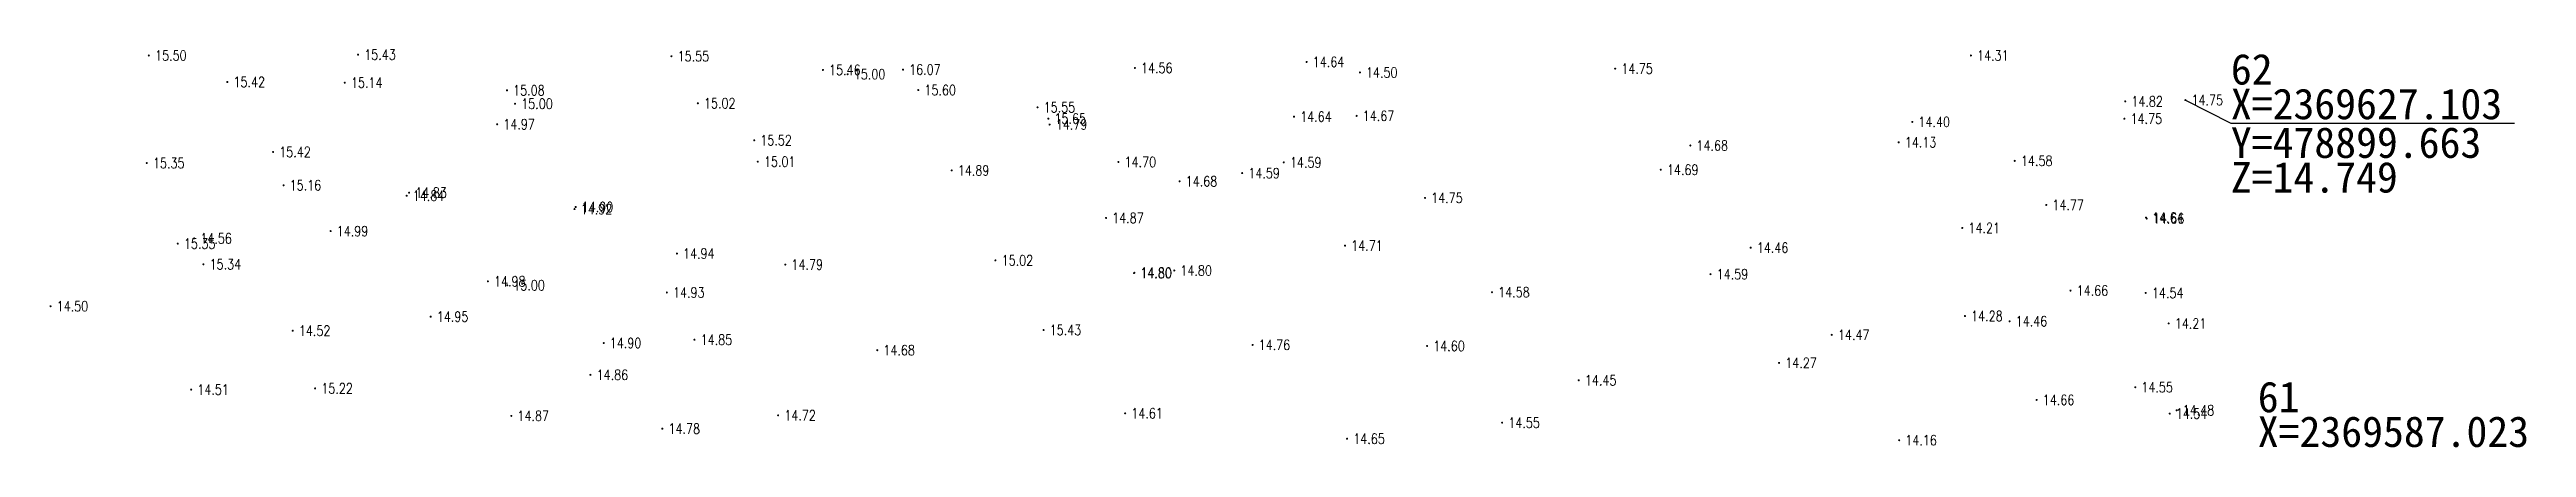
# Model space of a CAD drawing. Extents: x 478634 to 479141, y 2369294 to 2369803.
# Drawn here: x 478690.8 to 478933, y 2369593.1 to 2369632 of the extents above; entities that cross this region are included whole.
import ezdxf
from ezdxf.enums import TextEntityAlignment as Align

# ---------------------------------------------------------------- set-up
doc = ezdxf.new("R2010")
doc.units = 0
doc.header["$LTSCALE"] = 0.5
doc.layers.get('0').update_dxf_attribs({"linetype": 'CONTINUOUS'})
doc.layers.add('GCD', color=1, linetype='CONTINUOUS')
doc.styles.add('HZ', font='rs.shx', dxfattribs={"width": 0.8, "bigfont": 'hztxt.shx'})
doc.styles.add('宋体', font='')
doc.styles.get('宋体').set_extended_font_data('SimSun')

msp = doc.modelspace()

# ---------------------------------------------------------------- texts
at = {"layer": 'GCD', "linetype": 'Continuous', "style": '宋体'}
for s, p in [('62', (478904.11, 2369628.62)), ('X=2369627.103', (478904.11, 2369625.23)), ('Y=478899.663', (478904.11, 2369621.45)), ('Z=14.749', (478904.11, 2369618.06)), ('61', (478906.74, 2369596.58)), ('X=2369587.023', (478906.74, 2369593.19))]:
    msp.add_text(s, height=3, dxfattribs=at).set_placement(p)

# ---------------------------------------------------------------- blocks, each defined once
blk = doc.blocks.new('GC200')
at = {"linetype": 'Continuous', "const_width": 0.2, "flags": 128}
blk.add_lwpolyline([(-0.1, 0, 1), (0.1, 0, 1)], format="xyb", close=True, dxfattribs=at)

# ---------------------------------------------------------------- linework, layer by layer
at = {"linetype": 'Continuous'}
for p, q in [((478899.66, 2369627.1, 14.75), (478904.11, 2369624.84)), ((478904.11, 2369624.84), (478931.84, 2369624.84))]:
    msp.add_line(p, q, dxfattribs=at)

# ---------------------------------------------------------------- block references
at = {"layer": 'GCD', "linetype": 'Continuous'}
ref = msp.add_blockref('GC200', (478700.54, 2369631.46, 15.5), dxfattribs=dict(at, xscale=0.5, yscale=0.5, zscale=0.5))
ref.add_attrib('height', '15.50', dxfattribs={"linetype": 'Continuous', "height": 1, "style": 'HZ', "width": 0.8}).set_placement((478701.15, 2369631.46, 15.5), align=Align.MIDDLE_LEFT)
ref = msp.add_blockref('GC200', (478721, 2369631.54, 15.43), dxfattribs=dict(at, xscale=0.5, yscale=0.5, zscale=0.5))
ref.add_attrib('height', '15.43', dxfattribs={"linetype": 'Continuous', "height": 1, "style": 'HZ', "width": 0.8}).set_placement((478721.6, 2369631.54, 15.43), align=Align.MIDDLE_LEFT)
ref = msp.add_blockref('GC200', (478751.64, 2369631.39, 15.55), dxfattribs=dict(at, xscale=0.5, yscale=0.5, zscale=0.5))
ref.add_attrib('height', '15.55', dxfattribs={"linetype": 'Continuous', "height": 1, "style": 'HZ', "width": 0.8}).set_placement((478752.24, 2369631.39, 15.55), align=Align.MIDDLE_LEFT)
ref = msp.add_blockref('GC200', (478766.45, 2369630.05, 15.46), dxfattribs=dict(at, xscale=0.5, yscale=0.5, zscale=0.5))
ref.add_attrib('height', '15.46', dxfattribs={"linetype": 'Continuous', "height": 1, "style": 'HZ', "width": 0.8}).set_placement((478767.05, 2369630.05, 15.46), align=Align.MIDDLE_LEFT)
ref = msp.add_blockref('GC200', (478768.86, 2369629.63, 15), dxfattribs=dict(at, xscale=0.5, yscale=0.5, zscale=0.5))
ref.add_attrib('height', '15.00', dxfattribs={"linetype": 'Continuous', "height": 1, "style": 'HZ', "width": 0.8}).set_placement((478769.47, 2369629.63, 15), align=Align.MIDDLE_LEFT)
ref = msp.add_blockref('GC200', (478774.28, 2369630.08, 16.07), dxfattribs=dict(at, xscale=0.5, yscale=0.5, zscale=0.5))
ref.add_attrib('height', '16.07', dxfattribs={"linetype": 'Continuous', "height": 1, "style": 'HZ', "width": 0.8}).set_placement((478774.88, 2369630.08, 16.07), align=Align.MIDDLE_LEFT)
ref = msp.add_blockref('GC200', (478796.95, 2369630.24, 14.56), dxfattribs=dict(at, xscale=0.5, yscale=0.5, zscale=0.5))
ref.add_attrib('height', '14.56', dxfattribs={"linetype": 'Continuous', "height": 1, "style": 'HZ', "width": 0.8}).set_placement((478797.55, 2369630.24, 14.56), align=Align.MIDDLE_LEFT)
ref = msp.add_blockref('GC200', (478813.74, 2369630.83, 14.64), dxfattribs=dict(at, xscale=0.5, yscale=0.5, zscale=0.5))
ref.add_attrib('height', '14.64', dxfattribs={"linetype": 'Continuous', "height": 1, "style": 'HZ', "width": 0.8}).set_placement((478814.34, 2369630.83, 14.64), align=Align.MIDDLE_LEFT)
ref = msp.add_blockref('GC200', (478818.95, 2369629.8, 14.5), dxfattribs=dict(at, xscale=0.5, yscale=0.5, zscale=0.5))
ref.add_attrib('height', '14.50', dxfattribs={"linetype": 'Continuous', "height": 1, "style": 'HZ', "width": 0.8}).set_placement((478819.54, 2369629.8, 14.5), align=Align.MIDDLE_LEFT)
ref = msp.add_blockref('GC200', (478843.91, 2369630.17, 14.75), dxfattribs=dict(at, xscale=0.5, yscale=0.5, zscale=0.5))
ref.add_attrib('height', '14.75', dxfattribs={"linetype": 'Continuous', "height": 1, "style": 'HZ', "width": 0.8}).set_placement((478844.51, 2369630.17, 14.75), align=Align.MIDDLE_LEFT)
ref = msp.add_blockref('GC200', (478878.69, 2369631.46, 14.31), dxfattribs=dict(at, xscale=0.5, yscale=0.5, zscale=0.5))
ref.add_attrib('height', '14.31', dxfattribs={"linetype": 'Continuous', "height": 1, "style": 'HZ', "width": 0.8}).set_placement((478879.29, 2369631.46, 14.31), align=Align.MIDDLE_LEFT)
ref = msp.add_blockref('GC200', (478708.22, 2369628.87, 15.41), dxfattribs=dict(at, xscale=0.5, yscale=0.5, zscale=0.5))
ref.add_attrib('height', '15.42', dxfattribs={"linetype": 'Continuous', "height": 1, "style": 'HZ', "width": 0.8}).set_placement((478708.82, 2369628.87, 15.41), align=Align.MIDDLE_LEFT)
ref = msp.add_blockref('GC200', (478719.7, 2369628.8, 15.14), dxfattribs=dict(at, xscale=0.5, yscale=0.5, zscale=0.5))
ref.add_attrib('height', '15.14', dxfattribs={"linetype": 'Continuous', "height": 1, "style": 'HZ', "width": 0.8}).set_placement((478720.3, 2369628.8, 15.14), align=Align.MIDDLE_LEFT)
ref = msp.add_blockref('GC200', (478735.56, 2369628.05, 15.08), dxfattribs=dict(at, xscale=0.5, yscale=0.5, zscale=0.5))
ref.add_attrib('height', '15.08', dxfattribs={"linetype": 'Continuous', "height": 1, "style": 'HZ', "width": 0.8}).set_placement((478736.16, 2369628.05, 15.08), align=Align.MIDDLE_LEFT)
ref = msp.add_blockref('GC200', (478736.35, 2369626.74, 15), dxfattribs=dict(at, xscale=0.5, yscale=0.5, zscale=0.5))
ref.add_attrib('height', '15.00', dxfattribs={"linetype": 'Continuous', "height": 1, "style": 'HZ', "width": 0.8}).set_placement((478736.95, 2369626.74, 15), align=Align.MIDDLE_LEFT)
ref = msp.add_blockref('GC200', (478754.22, 2369626.79, 15.02), dxfattribs=dict(at, xscale=0.5, yscale=0.5, zscale=0.5))
ref.add_attrib('height', '15.02', dxfattribs={"linetype": 'Continuous', "height": 1, "style": 'HZ', "width": 0.8}).set_placement((478754.82, 2369626.79, 15.02), align=Align.MIDDLE_LEFT)
ref = msp.add_blockref('GC200', (478775.77, 2369628.08, 15.6), dxfattribs=dict(at, xscale=0.5, yscale=0.5, zscale=0.5))
ref.add_attrib('height', '15.60', dxfattribs={"linetype": 'Continuous', "height": 1, "style": 'HZ', "width": 0.8}).set_placement((478776.37, 2369628.08, 15.6), align=Align.MIDDLE_LEFT)
ref = msp.add_blockref('GC200', (478893.78, 2369626.97, 14.82), dxfattribs=dict(at, xscale=0.5, yscale=0.5, zscale=0.5))
ref.add_attrib('height', '14.82', dxfattribs={"linetype": 'Continuous', "height": 1, "style": 'HZ', "width": 0.8}).set_placement((478894.38, 2369626.97, 14.82), align=Align.MIDDLE_LEFT)
ref = msp.add_blockref('GC200', (478899.66, 2369627.1, 14.75), dxfattribs=dict(at, xscale=0.5, yscale=0.5, zscale=0.5))
ref.add_attrib('height', '14.75', dxfattribs={"linetype": 'Continuous', "height": 1, "style": 'HZ', "width": 0.8}).set_placement((478900.26, 2369627.1, 14.75), align=Align.MIDDLE_LEFT)
ref = msp.add_blockref('GC200', (478734.6, 2369624.74, 14.96), dxfattribs=dict(at, xscale=0.5, yscale=0.5, zscale=0.5))
ref.add_attrib('height', '14.97', dxfattribs={"linetype": 'Continuous', "height": 1, "style": 'HZ', "width": 0.8}).set_placement((478735.2, 2369624.74, 14.96), align=Align.MIDDLE_LEFT)
ref = msp.add_blockref('GC200', (478787.43, 2369626.39, 15.55), dxfattribs=dict(at, xscale=0.5, yscale=0.5, zscale=0.5))
ref.add_attrib('height', '15.55', dxfattribs={"linetype": 'Continuous', "height": 1, "style": 'HZ', "width": 0.8}).set_placement((478788.03, 2369626.39, 15.55), align=Align.MIDDLE_LEFT)
ref = msp.add_blockref('GC200', (478788.49, 2369625.29, 15.65), dxfattribs=dict(at, xscale=0.5, yscale=0.5, zscale=0.5))
ref.add_attrib('height', '15.65', dxfattribs={"linetype": 'Continuous', "height": 1, "style": 'HZ', "width": 0.8}).set_placement((478789.09, 2369625.29, 15.65), align=Align.MIDDLE_LEFT)
ref = msp.add_blockref('GC200', (478788.61, 2369624.71, 14.79), dxfattribs=dict(at, xscale=0.5, yscale=0.5, zscale=0.5))
ref.add_attrib('height', '14.79', dxfattribs={"linetype": 'Continuous', "height": 1, "style": 'HZ', "width": 0.8}).set_placement((478789.22, 2369624.71, 14.79), align=Align.MIDDLE_LEFT)
ref = msp.add_blockref('GC200', (478812.51, 2369625.48, 14.64), dxfattribs=dict(at, xscale=0.5, yscale=0.5, zscale=0.5))
ref.add_attrib('height', '14.64', dxfattribs={"linetype": 'Continuous', "height": 1, "style": 'HZ', "width": 0.8}).set_placement((478813.11, 2369625.48, 14.64), align=Align.MIDDLE_LEFT)
ref = msp.add_blockref('GC200', (478818.63, 2369625.56, 14.67), dxfattribs=dict(at, xscale=0.5, yscale=0.5, zscale=0.5))
ref.add_attrib('height', '14.67', dxfattribs={"linetype": 'Continuous', "height": 1, "style": 'HZ', "width": 0.8}).set_placement((478819.23, 2369625.56, 14.67), align=Align.MIDDLE_LEFT)
ref = msp.add_blockref('GC200', (478872.96, 2369624.97, 14.4), dxfattribs=dict(at, xscale=0.5, yscale=0.5, zscale=0.5))
ref.add_attrib('height', '14.40', dxfattribs={"linetype": 'Continuous', "height": 1, "style": 'HZ', "width": 0.8}).set_placement((478873.56, 2369624.97, 14.4), align=Align.MIDDLE_LEFT)
ref = msp.add_blockref('GC200', (478893.7, 2369625.28, 14.75), dxfattribs=dict(at, xscale=0.5, yscale=0.5, zscale=0.5))
ref.add_attrib('height', '14.75', dxfattribs={"linetype": 'Continuous', "height": 1, "style": 'HZ', "width": 0.8}).set_placement((478894.3, 2369625.28, 14.75), align=Align.MIDDLE_LEFT)
ref = msp.add_blockref('GC200', (478712.69, 2369622.03, 15.42), dxfattribs=dict(at, xscale=0.5, yscale=0.5, zscale=0.5))
ref.add_attrib('height', '15.42', dxfattribs={"linetype": 'Continuous', "height": 1, "style": 'HZ', "width": 0.8}).set_placement((478713.29, 2369622.03, 15.42), align=Align.MIDDLE_LEFT)
ref = msp.add_blockref('GC200', (478759.73, 2369623.17, 15.52), dxfattribs=dict(at, xscale=0.5, yscale=0.5, zscale=0.5))
ref.add_attrib('height', '15.52', dxfattribs={"linetype": 'Continuous', "height": 1, "style": 'HZ', "width": 0.8}).set_placement((478760.33, 2369623.17, 15.52), align=Align.MIDDLE_LEFT)
ref = msp.add_blockref('GC200', (478851.26, 2369622.66, 14.68), dxfattribs=dict(at, xscale=0.5, yscale=0.5, zscale=0.5))
ref.add_attrib('height', '14.68', dxfattribs={"linetype": 'Continuous', "height": 1, "style": 'HZ', "width": 0.8}).set_placement((478851.86, 2369622.66, 14.68), align=Align.MIDDLE_LEFT)
ref = msp.add_blockref('GC200', (478871.63, 2369622.97, 14.13), dxfattribs=dict(at, xscale=0.5, yscale=0.5, zscale=0.5))
ref.add_attrib('height', '14.13', dxfattribs={"linetype": 'Continuous', "height": 1, "style": 'HZ', "width": 0.8}).set_placement((478872.23, 2369622.97, 14.13), align=Align.MIDDLE_LEFT)
ref = msp.add_blockref('GC200', (478700.34, 2369620.94, 15.35), dxfattribs=dict(at, xscale=0.5, yscale=0.5, zscale=0.5))
ref.add_attrib('height', '15.35', dxfattribs={"linetype": 'Continuous', "height": 1, "style": 'HZ', "width": 0.8}).set_placement((478700.94, 2369620.94, 15.35), align=Align.MIDDLE_LEFT)
ref = msp.add_blockref('GC200', (478760.08, 2369621.08, 15.01), dxfattribs=dict(at, xscale=0.5, yscale=0.5, zscale=0.5))
ref.add_attrib('height', '15.01', dxfattribs={"linetype": 'Continuous', "height": 1, "style": 'HZ', "width": 0.8}).set_placement((478760.68, 2369621.08, 15.01), align=Align.MIDDLE_LEFT)
ref = msp.add_blockref('GC200', (478779.04, 2369620.22, 14.89), dxfattribs=dict(at, xscale=0.5, yscale=0.5, zscale=0.5))
ref.add_attrib('height', '14.89', dxfattribs={"linetype": 'Continuous', "height": 1, "style": 'HZ', "width": 0.8}).set_placement((478779.64, 2369620.22, 14.89), align=Align.MIDDLE_LEFT)
ref = msp.add_blockref('GC200', (478795.34, 2369621.05, 14.7), dxfattribs=dict(at, xscale=0.5, yscale=0.5, zscale=0.5))
ref.add_attrib('height', '14.70', dxfattribs={"linetype": 'Continuous', "height": 1, "style": 'HZ', "width": 0.8}).set_placement((478795.94, 2369621.05, 14.7), align=Align.MIDDLE_LEFT)
ref = msp.add_blockref('GC200', (478807.44, 2369619.96, 14.59), dxfattribs=dict(at, xscale=0.5, yscale=0.5, zscale=0.5))
ref.add_attrib('height', '14.59', dxfattribs={"linetype": 'Continuous', "height": 1, "style": 'HZ', "width": 0.8}).set_placement((478808.04, 2369619.96, 14.59), align=Align.MIDDLE_LEFT)
ref = msp.add_blockref('GC200', (478811.51, 2369621.01, 14.59), dxfattribs=dict(at, xscale=0.5, yscale=0.5, zscale=0.5))
ref.add_attrib('height', '14.59', dxfattribs={"linetype": 'Continuous', "height": 1, "style": 'HZ', "width": 0.8}).set_placement((478812.11, 2369621.01, 14.59), align=Align.MIDDLE_LEFT)
ref = msp.add_blockref('GC200', (478848.37, 2369620.29, 14.69), dxfattribs=dict(at, xscale=0.5, yscale=0.5, zscale=0.5))
ref.add_attrib('height', '14.69', dxfattribs={"linetype": 'Continuous', "height": 1, "style": 'HZ', "width": 0.8}).set_placement((478848.97, 2369620.29, 14.69), align=Align.MIDDLE_LEFT)
ref = msp.add_blockref('GC200', (478882.98, 2369621.16, 14.58), dxfattribs=dict(at, xscale=0.5, yscale=0.5, zscale=0.5))
ref.add_attrib('height', '14.58', dxfattribs={"linetype": 'Continuous', "height": 1, "style": 'HZ', "width": 0.8}).set_placement((478883.58, 2369621.16, 14.58), align=Align.MIDDLE_LEFT)
ref = msp.add_blockref('GC200', (478713.71, 2369618.77, 15.16), dxfattribs=dict(at, xscale=0.5, yscale=0.5, zscale=0.5))
ref.add_attrib('height', '15.16', dxfattribs={"linetype": 'Continuous', "height": 1, "style": 'HZ', "width": 0.8}).set_placement((478714.31, 2369618.77, 15.16), align=Align.MIDDLE_LEFT)
ref = msp.add_blockref('GC200', (478725.75, 2369617.75, 14.84), dxfattribs=dict(at, xscale=0.5, yscale=0.5, zscale=0.5))
ref.add_attrib('height', '14.84', dxfattribs={"linetype": 'Continuous', "height": 1, "style": 'HZ', "width": 0.8}).set_placement((478726.35, 2369617.75, 14.84), align=Align.MIDDLE_LEFT)
ref = msp.add_blockref('GC200', (478725.99, 2369618.04, 14.83), dxfattribs=dict(at, xscale=0.5, yscale=0.5, zscale=0.5))
ref.add_attrib('height', '14.83', dxfattribs={"linetype": 'Continuous', "height": 1, "style": 'HZ', "width": 0.8}).set_placement((478726.59, 2369618.04, 14.83), align=Align.MIDDLE_LEFT)
ref = msp.add_blockref('GC200', (478801.32, 2369619.16, 14.68), dxfattribs=dict(at, xscale=0.5, yscale=0.5, zscale=0.5))
ref.add_attrib('height', '14.68', dxfattribs={"linetype": 'Continuous', "height": 1, "style": 'HZ', "width": 0.8}).set_placement((478801.92, 2369619.16, 14.68), align=Align.MIDDLE_LEFT)
ref = msp.add_blockref('GC200', (478825.32, 2369617.54, 14.75), dxfattribs=dict(at, xscale=0.5, yscale=0.5, zscale=0.5))
ref.add_attrib('height', '14.75', dxfattribs={"linetype": 'Continuous', "height": 1, "style": 'HZ', "width": 0.8}).set_placement((478825.92, 2369617.54, 14.75), align=Align.MIDDLE_LEFT)
ref = msp.add_blockref('GC200', (478742.16, 2369616.44, 14.92), dxfattribs=dict(at, xscale=0.5, yscale=0.5, zscale=0.5))
ref.add_attrib('height', '14.92', dxfattribs={"linetype": 'Continuous', "height": 1, "style": 'HZ', "width": 0.8}).set_placement((478742.76, 2369616.44, 14.92), align=Align.MIDDLE_LEFT)
ref = msp.add_blockref('GC200', (478742.27, 2369616.65, 14.9), dxfattribs=dict(at, xscale=0.5, yscale=0.5, zscale=0.5))
ref.add_attrib('height', '14.90', dxfattribs={"linetype": 'Continuous', "height": 1, "style": 'HZ', "width": 0.8}).set_placement((478742.87, 2369616.65, 14.9), align=Align.MIDDLE_LEFT)
ref = msp.add_blockref('GC200', (478794.13, 2369615.58, 14.87), dxfattribs=dict(at, xscale=0.5, yscale=0.5, zscale=0.5))
ref.add_attrib('height', '14.87', dxfattribs={"linetype": 'Continuous', "height": 1, "style": 'HZ', "width": 0.8}).set_placement((478794.73, 2369615.58, 14.87), align=Align.MIDDLE_LEFT)
ref = msp.add_blockref('GC200', (478886.06, 2369616.85, 14.77), dxfattribs=dict(at, xscale=0.5, yscale=0.5, zscale=0.5))
ref.add_attrib('height', '14.77', dxfattribs={"linetype": 'Continuous', "height": 1, "style": 'HZ', "width": 0.8}).set_placement((478886.66, 2369616.85, 14.77), align=Align.MIDDLE_LEFT)
ref = msp.add_blockref('GC200', (478895.82, 2369615.61, 14.64), dxfattribs=dict(at, xscale=0.5, yscale=0.5, zscale=0.5))
ref.add_attrib('height', '14.64', dxfattribs={"linetype": 'Continuous', "height": 1, "style": 'HZ', "width": 0.8}).set_placement((478896.42, 2369615.61, 14.64), align=Align.MIDDLE_LEFT)
ref = msp.add_blockref('GC200', (478895.88, 2369615.52, 14.66), dxfattribs=dict(at, xscale=0.5, yscale=0.5, zscale=0.5))
ref.add_attrib('height', '14.66', dxfattribs={"linetype": 'Continuous', "height": 1, "style": 'HZ', "width": 0.8}).set_placement((478896.48, 2369615.52, 14.66), align=Align.MIDDLE_LEFT)
ref = msp.add_blockref('GC200', (478703.37, 2369613.07, 15.35), dxfattribs=dict(at, xscale=0.5, yscale=0.5, zscale=0.5))
ref.add_attrib('height', '15.35', dxfattribs={"linetype": 'Continuous', "height": 1, "style": 'HZ', "width": 0.8}).set_placement((478703.97, 2369613.07, 15.35), align=Align.MIDDLE_LEFT)
ref = msp.add_blockref('GC200', (478704.97, 2369613.58, 14.56), dxfattribs=dict(at, xscale=0.5, yscale=0.5, zscale=0.5))
ref.add_attrib('height', '14.56', dxfattribs={"linetype": 'Continuous', "height": 1, "style": 'HZ', "width": 0.8}).set_placement((478705.57, 2369613.58, 14.56), align=Align.MIDDLE_LEFT)
ref = msp.add_blockref('GC200', (478718.31, 2369614.29, 14.99), dxfattribs=dict(at, xscale=0.5, yscale=0.5, zscale=0.5))
ref.add_attrib('height', '14.99', dxfattribs={"linetype": 'Continuous', "height": 1, "style": 'HZ', "width": 0.8}).set_placement((478718.91, 2369614.29, 14.99), align=Align.MIDDLE_LEFT)
ref = msp.add_blockref('GC200', (478817.5, 2369612.87, 14.71), dxfattribs=dict(at, xscale=0.5, yscale=0.5, zscale=0.5))
ref.add_attrib('height', '14.71', dxfattribs={"linetype": 'Continuous', "height": 1, "style": 'HZ', "width": 0.8}).set_placement((478818.1, 2369612.87, 14.71), align=Align.MIDDLE_LEFT)
ref = msp.add_blockref('GC200', (478857.16, 2369612.67, 14.46), dxfattribs=dict(at, xscale=0.5, yscale=0.5, zscale=0.5))
ref.add_attrib('height', '14.46', dxfattribs={"linetype": 'Continuous', "height": 1, "style": 'HZ', "width": 0.8}).set_placement((478857.76, 2369612.67, 14.46), align=Align.MIDDLE_LEFT)
ref = msp.add_blockref('GC200', (478877.85, 2369614.6, 14.21), dxfattribs=dict(at, xscale=0.5, yscale=0.5, zscale=0.5))
ref.add_attrib('height', '14.21', dxfattribs={"linetype": 'Continuous', "height": 1, "style": 'HZ', "width": 0.8}).set_placement((478878.45, 2369614.6, 14.21), align=Align.MIDDLE_LEFT)
ref = msp.add_blockref('GC200', (478705.88, 2369611.05, 15.34), dxfattribs=dict(at, xscale=0.5, yscale=0.5, zscale=0.5))
ref.add_attrib('height', '15.34', dxfattribs={"linetype": 'Continuous', "height": 1, "style": 'HZ', "width": 0.8}).set_placement((478706.48, 2369611.05, 15.34), align=Align.MIDDLE_LEFT)
ref = msp.add_blockref('GC200', (478752.17, 2369612.1, 14.94), dxfattribs=dict(at, xscale=0.5, yscale=0.5, zscale=0.5))
ref.add_attrib('height', '14.94', dxfattribs={"linetype": 'Continuous', "height": 1, "style": 'HZ', "width": 0.8}).set_placement((478752.77, 2369612.1, 14.94), align=Align.MIDDLE_LEFT)
ref = msp.add_blockref('GC200', (478762.77, 2369611.02, 14.79), dxfattribs=dict(at, xscale=0.5, yscale=0.5, zscale=0.5))
ref.add_attrib('height', '14.79', dxfattribs={"linetype": 'Continuous', "height": 1, "style": 'HZ', "width": 0.8}).set_placement((478763.37, 2369611.02, 14.79), align=Align.MIDDLE_LEFT)
ref = msp.add_blockref('GC200', (478783.32, 2369611.43, 15.02), dxfattribs=dict(at, xscale=0.5, yscale=0.5, zscale=0.5))
ref.add_attrib('height', '15.02', dxfattribs={"linetype": 'Continuous', "height": 1, "style": 'HZ', "width": 0.8}).set_placement((478783.92, 2369611.43, 15.02), align=Align.MIDDLE_LEFT)
ref = msp.add_blockref('GC200', (478796.87, 2369610.19, 14.8), dxfattribs=dict(at, xscale=0.5, yscale=0.5, zscale=0.5))
ref.add_attrib('height', '14.80', dxfattribs={"linetype": 'Continuous', "height": 1, "style": 'HZ', "width": 0.8}).set_placement((478797.47, 2369610.19, 14.8), align=Align.MIDDLE_LEFT)
ref = msp.add_blockref('GC200', (478796.9, 2369610.22, 14.8), dxfattribs=dict(at, xscale=0.5, yscale=0.5, zscale=0.5))
ref.add_attrib('height', '14.80', dxfattribs={"linetype": 'Continuous', "height": 1, "style": 'HZ', "width": 0.8}).set_placement((478797.5, 2369610.22, 14.8), align=Align.MIDDLE_LEFT)
ref = msp.add_blockref('GC200', (478800.8, 2369610.44, 14.8), dxfattribs=dict(at, xscale=0.5, yscale=0.5, zscale=0.5))
ref.add_attrib('height', '14.80', dxfattribs={"linetype": 'Continuous', "height": 1, "style": 'HZ', "width": 0.8}).set_placement((478801.4, 2369610.44, 14.8), align=Align.MIDDLE_LEFT)
ref = msp.add_blockref('GC200', (478853.23, 2369610.08, 14.59), dxfattribs=dict(at, xscale=0.5, yscale=0.5, zscale=0.5))
ref.add_attrib('height', '14.59', dxfattribs={"linetype": 'Continuous', "height": 1, "style": 'HZ', "width": 0.8}).set_placement((478853.83, 2369610.08, 14.59), align=Align.MIDDLE_LEFT)
ref = msp.add_blockref('GC200', (478733.69, 2369609.38, 14.97), dxfattribs=dict(at, xscale=0.5, yscale=0.5, zscale=0.5))
ref.add_attrib('height', '14.98', dxfattribs={"linetype": 'Continuous', "height": 1, "style": 'HZ', "width": 0.8}).set_placement((478734.29, 2369609.38, 14.97), align=Align.MIDDLE_LEFT)
ref = msp.add_blockref('GC200', (478735.58, 2369609, 14.99), dxfattribs=dict(at, xscale=0.5, yscale=0.5, zscale=0.5))
ref.add_attrib('height', '15.00', dxfattribs={"linetype": 'Continuous', "height": 1, "style": 'HZ', "width": 0.8}).set_placement((478736.18, 2369609, 14.99), align=Align.MIDDLE_LEFT)
ref = msp.add_blockref('GC200', (478751.19, 2369608.29, 14.93), dxfattribs=dict(at, xscale=0.5, yscale=0.5, zscale=0.5))
ref.add_attrib('height', '14.93', dxfattribs={"linetype": 'Continuous', "height": 1, "style": 'HZ', "width": 0.8}).set_placement((478751.79, 2369608.29, 14.93), align=Align.MIDDLE_LEFT)
ref = msp.add_blockref('GC200', (478831.87, 2369608.32, 14.58), dxfattribs=dict(at, xscale=0.5, yscale=0.5, zscale=0.5))
ref.add_attrib('height', '14.58', dxfattribs={"linetype": 'Continuous', "height": 1, "style": 'HZ', "width": 0.8}).set_placement((478832.47, 2369608.32, 14.58), align=Align.MIDDLE_LEFT)
ref = msp.add_blockref('GC200', (478888.43, 2369608.48, 14.66), dxfattribs=dict(at, xscale=0.5, yscale=0.5, zscale=0.5))
ref.add_attrib('height', '14.66', dxfattribs={"linetype": 'Continuous', "height": 1, "style": 'HZ', "width": 0.8}).set_placement((478889.03, 2369608.48, 14.66), align=Align.MIDDLE_LEFT)
ref = msp.add_blockref('GC200', (478895.78, 2369608.25, 14.54), dxfattribs=dict(at, xscale=0.5, yscale=0.5, zscale=0.5))
ref.add_attrib('height', '14.54', dxfattribs={"linetype": 'Continuous', "height": 1, "style": 'HZ', "width": 0.8}).set_placement((478896.39, 2369608.25, 14.54), align=Align.MIDDLE_LEFT)
ref = msp.add_blockref('GC200', (478690.93, 2369606.95, 14.5), dxfattribs=dict(at, xscale=0.5, yscale=0.5, zscale=0.5))
ref.add_attrib('height', '14.50', dxfattribs={"linetype": 'Continuous', "height": 1, "style": 'HZ', "width": 0.8}).set_placement((478691.53, 2369606.95, 14.5), align=Align.MIDDLE_LEFT)
ref = msp.add_blockref('GC200', (478728.1, 2369605.93, 14.95), dxfattribs=dict(at, xscale=0.5, yscale=0.5, zscale=0.5))
ref.add_attrib('height', '14.95', dxfattribs={"linetype": 'Continuous', "height": 1, "style": 'HZ', "width": 0.8}).set_placement((478728.7, 2369605.93, 14.95), align=Align.MIDDLE_LEFT)
ref = msp.add_blockref('GC200', (478878.11, 2369605.99, 14.28), dxfattribs=dict(at, xscale=0.5, yscale=0.5, zscale=0.5))
ref.add_attrib('height', '14.28', dxfattribs={"linetype": 'Continuous', "height": 1, "style": 'HZ', "width": 0.8}).set_placement((478878.71, 2369605.99, 14.28), align=Align.MIDDLE_LEFT)
ref = msp.add_blockref('GC200', (478882.47, 2369605.48, 14.46), dxfattribs=dict(at, xscale=0.5, yscale=0.5, zscale=0.5))
ref.add_attrib('height', '14.46', dxfattribs={"linetype": 'Continuous', "height": 1, "style": 'HZ', "width": 0.8}).set_placement((478883.07, 2369605.48, 14.46), align=Align.MIDDLE_LEFT)
ref = msp.add_blockref('GC200', (478898.03, 2369605.26, 14.21), dxfattribs=dict(at, xscale=0.5, yscale=0.5, zscale=0.5))
ref.add_attrib('height', '14.21', dxfattribs={"linetype": 'Continuous', "height": 1, "style": 'HZ', "width": 0.8}).set_placement((478898.63, 2369605.26, 14.21), align=Align.MIDDLE_LEFT)
ref = msp.add_blockref('GC200', (478714.61, 2369604.55, 14.52), dxfattribs=dict(at, xscale=0.5, yscale=0.5, zscale=0.5))
ref.add_attrib('height', '14.52', dxfattribs={"linetype": 'Continuous', "height": 1, "style": 'HZ', "width": 0.8}).set_placement((478715.21, 2369604.55, 14.52), align=Align.MIDDLE_LEFT)
ref = msp.add_blockref('GC200', (478745.02, 2369603.35, 14.9), dxfattribs=dict(at, xscale=0.5, yscale=0.5, zscale=0.5))
ref.add_attrib('height', '14.90', dxfattribs={"linetype": 'Continuous', "height": 1, "style": 'HZ', "width": 0.8}).set_placement((478745.61, 2369603.35, 14.9), align=Align.MIDDLE_LEFT)
ref = msp.add_blockref('GC200', (478753.89, 2369603.67, 14.85), dxfattribs=dict(at, xscale=0.5, yscale=0.5, zscale=0.5))
ref.add_attrib('height', '14.85', dxfattribs={"linetype": 'Continuous', "height": 1, "style": 'HZ', "width": 0.8}).set_placement((478754.49, 2369603.67, 14.85), align=Align.MIDDLE_LEFT)
ref = msp.add_blockref('GC200', (478771.76, 2369602.65, 14.68), dxfattribs=dict(at, xscale=0.5, yscale=0.5, zscale=0.5))
ref.add_attrib('height', '14.68', dxfattribs={"linetype": 'Continuous', "height": 1, "style": 'HZ', "width": 0.8}).set_placement((478772.36, 2369602.65, 14.68), align=Align.MIDDLE_LEFT)
ref = msp.add_blockref('GC200', (478788.02, 2369604.62, 15.43), dxfattribs=dict(at, xscale=0.5, yscale=0.5, zscale=0.5))
ref.add_attrib('height', '15.43', dxfattribs={"linetype": 'Continuous', "height": 1, "style": 'HZ', "width": 0.8}).set_placement((478788.62, 2369604.62, 15.43), align=Align.MIDDLE_LEFT)
ref = msp.add_blockref('GC200', (478808.46, 2369603.17, 14.76), dxfattribs=dict(at, xscale=0.5, yscale=0.5, zscale=0.5))
ref.add_attrib('height', '14.76', dxfattribs={"linetype": 'Continuous', "height": 1, "style": 'HZ', "width": 0.8}).set_placement((478809.05, 2369603.17, 14.76), align=Align.MIDDLE_LEFT)
ref = msp.add_blockref('GC200', (478825.52, 2369603.06, 14.6), dxfattribs=dict(at, xscale=0.5, yscale=0.5, zscale=0.5))
ref.add_attrib('height', '14.60', dxfattribs={"linetype": 'Continuous', "height": 1, "style": 'HZ', "width": 0.8}).set_placement((478826.12, 2369603.06, 14.6), align=Align.MIDDLE_LEFT)
ref = msp.add_blockref('GC200', (478865.09, 2369604.15, 14.46), dxfattribs=dict(at, xscale=0.5, yscale=0.5, zscale=0.5))
ref.add_attrib('height', '14.47', dxfattribs={"linetype": 'Continuous', "height": 1, "style": 'HZ', "width": 0.8}).set_placement((478865.69, 2369604.15, 14.46), align=Align.MIDDLE_LEFT)
ref = msp.add_blockref('GC200', (478743.72, 2369600.24, 14.86), dxfattribs=dict(at, xscale=0.5, yscale=0.5, zscale=0.5))
ref.add_attrib('height', '14.86', dxfattribs={"linetype": 'Continuous', "height": 1, "style": 'HZ', "width": 0.8}).set_placement((478744.32, 2369600.24, 14.86), align=Align.MIDDLE_LEFT)
ref = msp.add_blockref('GC200', (478859.94, 2369601.41, 14.27), dxfattribs=dict(at, xscale=0.5, yscale=0.5, zscale=0.5))
ref.add_attrib('height', '14.27', dxfattribs={"linetype": 'Continuous', "height": 1, "style": 'HZ', "width": 0.8}).set_placement((478860.54, 2369601.41, 14.27), align=Align.MIDDLE_LEFT)
ref = msp.add_blockref('GC200', (478704.68, 2369598.8, 14.51), dxfattribs=dict(at, xscale=0.5, yscale=0.5, zscale=0.5))
ref.add_attrib('height', '14.51', dxfattribs={"linetype": 'Continuous', "height": 1, "style": 'HZ', "width": 0.8}).set_placement((478705.28, 2369598.8, 14.51), align=Align.MIDDLE_LEFT)
ref = msp.add_blockref('GC200', (478716.8, 2369598.91, 15.22), dxfattribs=dict(at, xscale=0.5, yscale=0.5, zscale=0.5))
ref.add_attrib('height', '15.22', dxfattribs={"linetype": 'Continuous', "height": 1, "style": 'HZ', "width": 0.8}).set_placement((478717.4, 2369598.91, 15.22), align=Align.MIDDLE_LEFT)
ref = msp.add_blockref('GC200', (478840.35, 2369599.71, 14.45), dxfattribs=dict(at, xscale=0.5, yscale=0.5, zscale=0.5))
ref.add_attrib('height', '14.45', dxfattribs={"linetype": 'Continuous', "height": 1, "style": 'HZ', "width": 0.8}).set_placement((478840.95, 2369599.71, 14.45), align=Align.MIDDLE_LEFT)
ref = msp.add_blockref('GC200', (478885.12, 2369597.79, 14.66), dxfattribs=dict(at, xscale=0.5, yscale=0.5, zscale=0.5))
ref.add_attrib('height', '14.66', dxfattribs={"linetype": 'Continuous', "height": 1, "style": 'HZ', "width": 0.8}).set_placement((478885.72, 2369597.79, 14.66), align=Align.MIDDLE_LEFT)
ref = msp.add_blockref('GC200', (478894.76, 2369599.03, 14.55), dxfattribs=dict(at, xscale=0.5, yscale=0.5, zscale=0.5))
ref.add_attrib('height', '14.55', dxfattribs={"linetype": 'Continuous', "height": 1, "style": 'HZ', "width": 0.8}).set_placement((478895.36, 2369599.03, 14.55), align=Align.MIDDLE_LEFT)
ref = msp.add_blockref('GC200', (478735.98, 2369596.23, 14.87), dxfattribs=dict(at, xscale=0.5, yscale=0.5, zscale=0.5))
ref.add_attrib('height', '14.87', dxfattribs={"linetype": 'Continuous', "height": 1, "style": 'HZ', "width": 0.8}).set_placement((478736.58, 2369596.23, 14.87), align=Align.MIDDLE_LEFT)
ref = msp.add_blockref('GC200', (478762.07, 2369596.28, 14.72), dxfattribs=dict(at, xscale=0.5, yscale=0.5, zscale=0.5))
ref.add_attrib('height', '14.72', dxfattribs={"linetype": 'Continuous', "height": 1, "style": 'HZ', "width": 0.8}).set_placement((478762.67, 2369596.28, 14.72), align=Align.MIDDLE_LEFT)
ref = msp.add_blockref('GC200', (478796, 2369596.48, 14.61), dxfattribs=dict(at, xscale=0.5, yscale=0.5, zscale=0.5))
ref.add_attrib('height', '14.61', dxfattribs={"linetype": 'Continuous', "height": 1, "style": 'HZ', "width": 0.8}).set_placement((478796.6, 2369596.48, 14.61), align=Align.MIDDLE_LEFT)
ref = msp.add_blockref('GC200', (478832.86, 2369595.56, 14.55), dxfattribs=dict(at, xscale=0.5, yscale=0.5, zscale=0.5))
ref.add_attrib('height', '14.55', dxfattribs={"linetype": 'Continuous', "height": 1, "style": 'HZ', "width": 0.8}).set_placement((478833.46, 2369595.56, 14.55), align=Align.MIDDLE_LEFT)
ref = msp.add_blockref('GC200', (478898.13, 2369596.45, 14.54), dxfattribs=dict(at, xscale=0.5, yscale=0.5, zscale=0.5))
ref.add_attrib('height', '14.54', dxfattribs={"linetype": 'Continuous', "height": 1, "style": 'HZ', "width": 0.8}).set_placement((478898.73, 2369596.45, 14.54), align=Align.MIDDLE_LEFT)
ref = msp.add_blockref('GC200', (478898.8, 2369596.78, 14.48), dxfattribs=dict(at, xscale=0.5, yscale=0.5, zscale=0.5))
ref.add_attrib('height', '14.48', dxfattribs={"linetype": 'Continuous', "height": 1, "style": 'HZ', "width": 0.8}).set_placement((478899.4, 2369596.78, 14.48), align=Align.MIDDLE_LEFT)
ref = msp.add_blockref('GC200', (478750.75, 2369594.98, 14.78), dxfattribs=dict(at, xscale=0.5, yscale=0.5, zscale=0.5))
ref.add_attrib('height', '14.78', dxfattribs={"linetype": 'Continuous', "height": 1, "style": 'HZ', "width": 0.8}).set_placement((478751.35, 2369594.98, 14.78), align=Align.MIDDLE_LEFT)
ref = msp.add_blockref('GC200', (478817.7, 2369593.99, 14.65), dxfattribs=dict(at, xscale=0.5, yscale=0.5, zscale=0.5))
ref.add_attrib('height', '14.65', dxfattribs={"linetype": 'Continuous', "height": 1, "style": 'HZ', "width": 0.8}).set_placement((478818.3, 2369593.99, 14.65), align=Align.MIDDLE_LEFT)
ref = msp.add_blockref('GC200', (478871.68, 2369593.85, 14.16), dxfattribs=dict(at, xscale=0.5, yscale=0.5, zscale=0.5))
ref.add_attrib('height', '14.16', dxfattribs={"linetype": 'Continuous', "height": 1, "style": 'HZ', "width": 0.8}).set_placement((478872.28, 2369593.85, 14.16), align=Align.MIDDLE_LEFT)

msp.set_redraw_order([(e.dxf.handle, doc.entitydb.next_handle()) for e in msp.query("TEXT MTEXT ATTDEF DIMENSION ARC_DIMENSION")])  # texts and dimensions are drawn at this point

doc.saveas('drawing.dxf')
